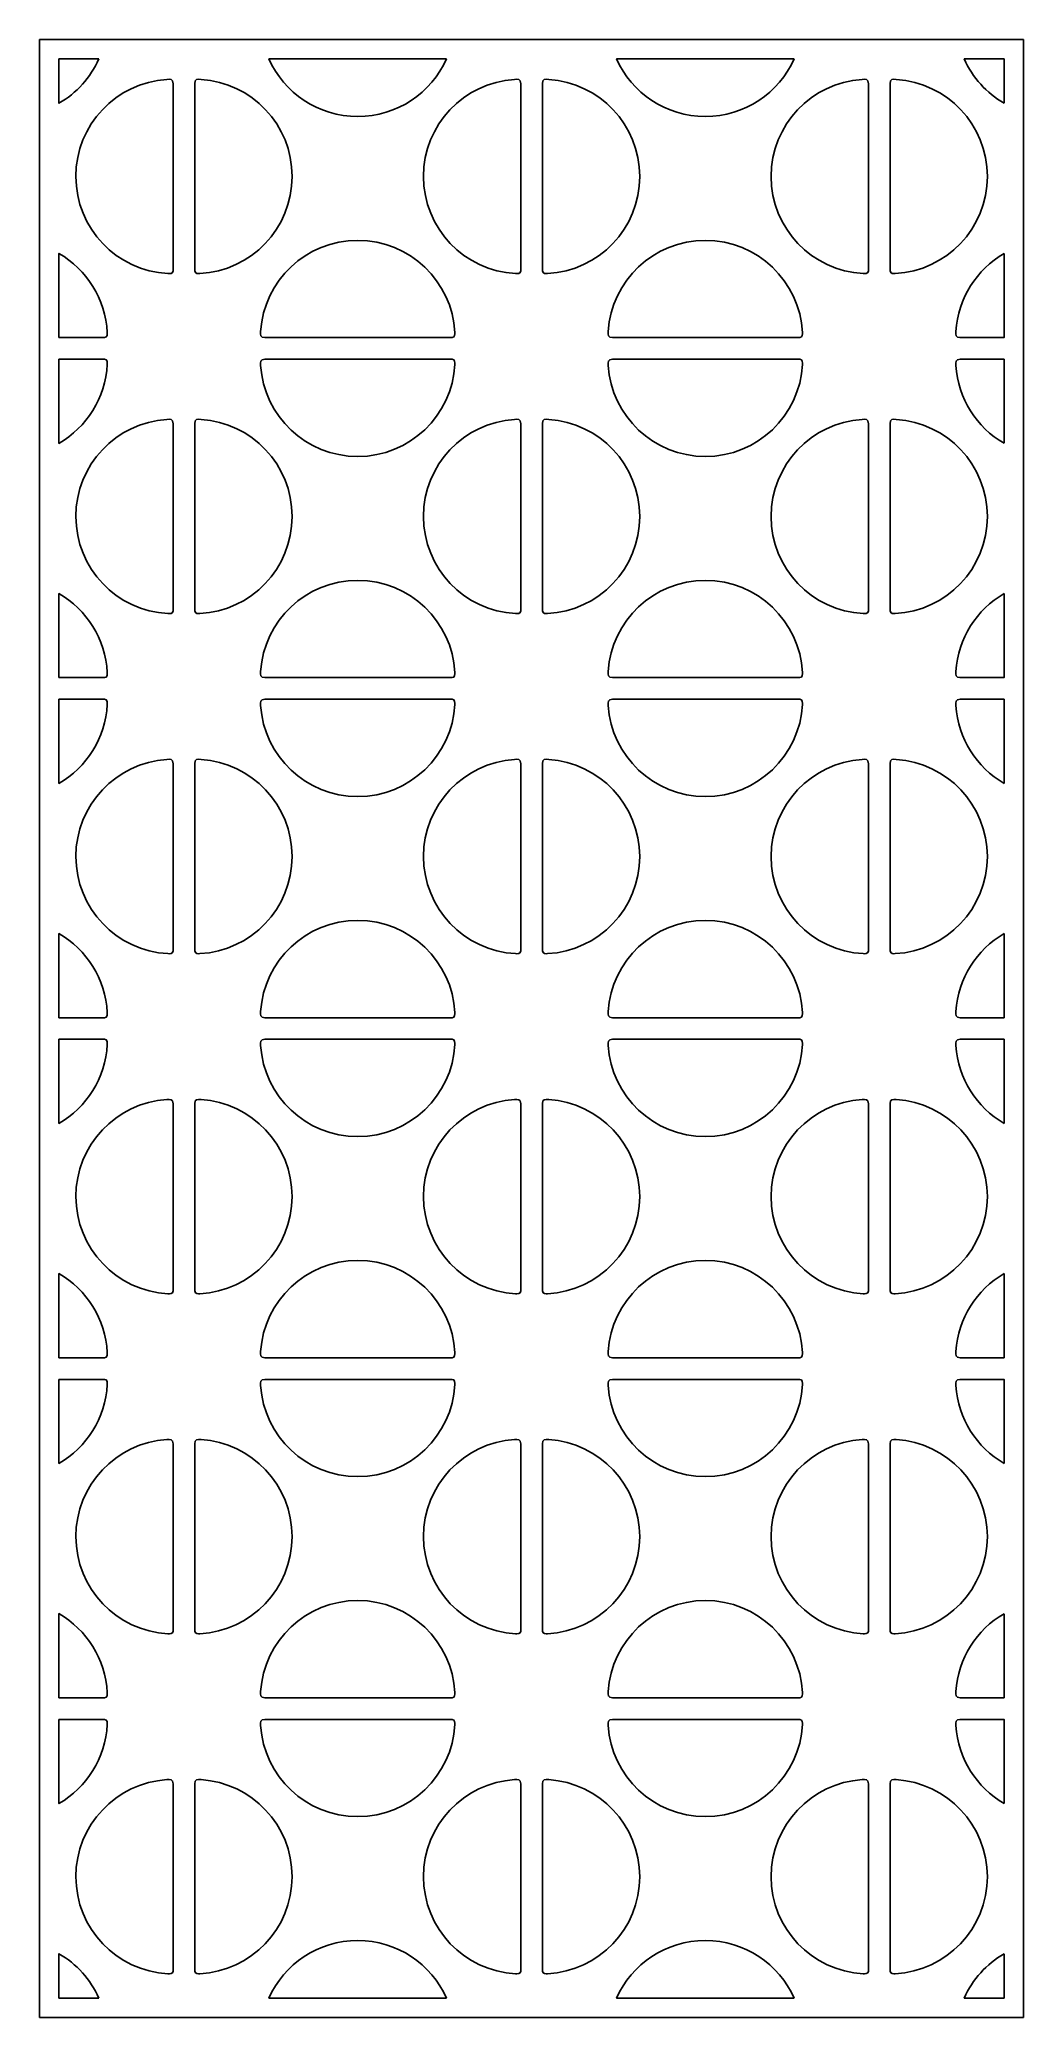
# Model space of a CAD drawing. Header units: centimetres. Extents: x -15.8 to -9.9, y -2.8 to 9.
import ezdxf

# ---------------------------------------------------------------- set-up
doc = ezdxf.new("R2010")
doc.units = ezdxf.units.CM
doc.header["$MEASUREMENT"] = 0
doc.layers.add('layer 1', color=7, linetype='Continuous')

msp = doc.modelspace()

# ---------------------------------------------------------------- linework, layer by layer
at = {"layer": 'layer 1', "color": 250}
for points, knots in [([(-15.81468, 9.00077), (-15.81468, 9.00077), (-9.93594, 9.00077), (-9.93594, 9.00077), (-9.93594, 9.00077), (-9.93594, 9.00077), (-9.93594, -2.82063), (-9.93594, -2.82063), (-9.93594, -2.82063), (-9.93594, -2.82063), (-15.81468, -2.82063), (-15.81468, -2.82063), (-15.81468, -2.82063), (-15.81468, -2.82063), (-15.81468, 9.00077), (-15.81468, 9.00077)], [0, 0, 0, 0, 0.2, 0.2, 0.2, 0.2, 0.4, 0.4, 0.4, 0.4, 0.6, 0.6, 0.6, 0.6, 1, 1, 1, 1]), ([(-15.46024, 8.88484), (-15.51017, 8.77356), (-15.59407, 8.68082), (-15.69875, 8.61985), (-15.69875, 8.61985), (-15.69875, 8.61985), (-15.69875, 8.88484), (-15.69875, 8.88484), (-15.69875, 8.88484), (-15.69875, 8.88484), (-15.46024, 8.88484), (-15.46024, 8.88484)], [0, 0, 0, 0, 0.25, 0.25, 0.25, 0.25, 0.5, 0.5, 0.5, 0.5, 1, 1, 1, 1]), ([(-13.38314, 8.88484), (-13.47401, 8.68232), (-13.67738, 8.54122), (-13.91369, 8.54122), (-13.91369, 8.54122), (-14.15, 8.54122), (-14.35341, 8.68232), (-14.44428, 8.88484), (-14.44428, 8.88484), (-14.44428, 8.88484), (-13.38314, 8.88484), (-13.38314, 8.88484)], [0, 0, 0, 0, 0.25, 0.25, 0.25, 0.25, 0.5, 0.5, 0.5, 0.5, 1, 1, 1, 1]), ([(-11.30602, 8.88484), (-11.39689, 8.68232), (-11.60026, 8.54122), (-11.83656, 8.54122), (-11.83656, 8.54122), (-12.07288, 8.54122), (-12.27629, 8.68232), (-12.36716, 8.88484), (-12.36716, 8.88484), (-12.36716, 8.88484), (-11.30602, 8.88484), (-11.30602, 8.88484)], [0, 0, 0, 0, 0.25, 0.25, 0.25, 0.25, 0.5, 0.5, 0.5, 0.5, 1, 1, 1, 1]), ([(-10.05188, 8.62007), (-10.15638, 8.68105), (-10.24016, 8.77369), (-10.29003, 8.88484), (-10.29003, 8.88484), (-10.29003, 8.88484), (-10.05188, 8.88484), (-10.05188, 8.88484), (-10.05188, 8.88484), (-10.05188, 8.88484), (-10.05188, 8.62007), (-10.05188, 8.62007)], [0, 0, 0, 0, 0.25, 0.25, 0.25, 0.25, 0.5, 0.5, 0.5, 0.5, 1, 1, 1, 1]), ([(-15.01652, 8.18253), (-15.01652, 8.18253), (-15.01652, 7.61833), (-15.01652, 7.61833), (-15.01652, 7.61833), (-15.01652, 7.60055), (-15.03934, 7.60156), (-15.04729, 7.60209), (-15.04729, 7.60209), (-15.35395, 7.61811), (-15.59778, 7.8719), (-15.59778, 8.18253), (-15.59778, 8.18253), (-15.59778, 8.49097), (-15.35741, 8.74335), (-15.05383, 8.76261), (-15.05383, 8.76261), (-15.03324, 8.76435), (-15.01688, 8.76707), (-15.01652, 8.73706), (-15.01652, 8.73706), (-15.01652, 8.73706), (-15.01652, 8.18253), (-15.01652, 8.18253)], [0, 0, 0, 0, 0.14285714, 0.14285714, 0.14285714, 0.14285714, 0.28571429, 0.28571429, 0.28571429, 0.28571429, 0.42857143, 0.42857143, 0.42857143, 0.42857143, 0.57142857, 0.57142857, 0.57142857, 0.57142857, 0.71428571, 0.71428571, 0.71428571, 0.71428571, 1, 1, 1, 1]), ([(-14.88714, 8.18253), (-14.88714, 8.18253), (-14.88714, 7.61833), (-14.88714, 7.61833), (-14.88714, 7.61833), (-14.88714, 7.60055), (-14.86432, 7.60156), (-14.85637, 7.60209), (-14.85637, 7.60209), (-14.5497, 7.61811), (-14.30588, 7.8719), (-14.30588, 8.18253), (-14.30588, 8.18253), (-14.30588, 8.49097), (-14.54624, 8.74335), (-14.84982, 8.76261), (-14.84982, 8.76261), (-14.87041, 8.76435), (-14.88677, 8.76707), (-14.88714, 8.73706), (-14.88714, 8.73706), (-14.88714, 8.73706), (-14.88714, 8.18253), (-14.88714, 8.18253)], [0, 0, 0, 0, 0.14285714, 0.14285714, 0.14285714, 0.14285714, 0.28571429, 0.28571429, 0.28571429, 0.28571429, 0.42857143, 0.42857143, 0.42857143, 0.42857143, 0.57142857, 0.57142857, 0.57142857, 0.57142857, 0.71428571, 0.71428571, 0.71428571, 0.71428571, 1, 1, 1, 1]), ([(-12.93939, 8.18253), (-12.93939, 8.18253), (-12.93939, 7.61833), (-12.93939, 7.61833), (-12.93939, 7.61833), (-12.93939, 7.60055), (-12.96221, 7.60156), (-12.97016, 7.60209), (-12.97016, 7.60209), (-13.27683, 7.61811), (-13.52065, 7.8719), (-13.52065, 8.18253), (-13.52065, 8.18253), (-13.52065, 8.49097), (-13.28029, 8.74335), (-12.97671, 8.76261), (-12.97671, 8.76261), (-12.95612, 8.76435), (-12.93976, 8.76707), (-12.93939, 8.73706), (-12.93939, 8.73706), (-12.93939, 8.73706), (-12.93939, 8.18253), (-12.93939, 8.18253)], [0, 0, 0, 0, 0.14285714, 0.14285714, 0.14285714, 0.14285714, 0.28571429, 0.28571429, 0.28571429, 0.28571429, 0.42857143, 0.42857143, 0.42857143, 0.42857143, 0.57142857, 0.57142857, 0.57142857, 0.57142857, 0.71428571, 0.71428571, 0.71428571, 0.71428571, 1, 1, 1, 1]), ([(-12.81001, 8.18253), (-12.81001, 8.18253), (-12.81001, 7.61833), (-12.81001, 7.61833), (-12.81001, 7.61833), (-12.81001, 7.60055), (-12.78719, 7.60156), (-12.77924, 7.60209), (-12.77924, 7.60209), (-12.47258, 7.61811), (-12.22876, 7.8719), (-12.22876, 8.18253), (-12.22876, 8.18253), (-12.22876, 8.49097), (-12.46911, 8.74335), (-12.7727, 8.76261), (-12.7727, 8.76261), (-12.79329, 8.76435), (-12.80964, 8.76707), (-12.81001, 8.73706), (-12.81001, 8.73706), (-12.81001, 8.73706), (-12.81001, 8.18253), (-12.81001, 8.18253)], [0, 0, 0, 0, 0.14285714, 0.14285714, 0.14285714, 0.14285714, 0.28571429, 0.28571429, 0.28571429, 0.28571429, 0.42857143, 0.42857143, 0.42857143, 0.42857143, 0.57142857, 0.57142857, 0.57142857, 0.57142857, 0.71428571, 0.71428571, 0.71428571, 0.71428571, 1, 1, 1, 1]), ([(-10.86227, 8.18253), (-10.86227, 8.18253), (-10.86227, 7.61833), (-10.86227, 7.61833), (-10.86227, 7.61833), (-10.86227, 7.60055), (-10.88509, 7.60156), (-10.89304, 7.60209), (-10.89304, 7.60209), (-11.1997, 7.61811), (-11.44353, 7.8719), (-11.44353, 8.18253), (-11.44353, 8.18253), (-11.44353, 8.49097), (-11.20317, 8.74335), (-10.89959, 8.76261), (-10.89959, 8.76261), (-10.879, 8.76435), (-10.86264, 8.76707), (-10.86227, 8.73706), (-10.86227, 8.73706), (-10.86227, 8.73706), (-10.86227, 8.18253), (-10.86227, 8.18253)], [0, 0, 0, 0, 0.14285714, 0.14285714, 0.14285714, 0.14285714, 0.28571429, 0.28571429, 0.28571429, 0.28571429, 0.42857143, 0.42857143, 0.42857143, 0.42857143, 0.57142857, 0.57142857, 0.57142857, 0.57142857, 0.71428571, 0.71428571, 0.71428571, 0.71428571, 1, 1, 1, 1]), ([(-10.73289, 8.18253), (-10.73289, 8.18253), (-10.73289, 7.61833), (-10.73289, 7.61833), (-10.73289, 7.61833), (-10.73289, 7.60055), (-10.71007, 7.60156), (-10.70212, 7.60209), (-10.70212, 7.60209), (-10.39545, 7.61811), (-10.15163, 7.8719), (-10.15163, 8.18253), (-10.15163, 8.18253), (-10.15163, 8.49097), (-10.39199, 8.74335), (-10.69557, 8.76261), (-10.69557, 8.76261), (-10.71616, 8.76435), (-10.73252, 8.76707), (-10.73289, 8.73706), (-10.73289, 8.73706), (-10.73289, 8.73706), (-10.73289, 8.18253), (-10.73289, 8.18253)], [0, 0, 0, 0, 0.14285714, 0.14285714, 0.14285714, 0.14285714, 0.28571429, 0.28571429, 0.28571429, 0.28571429, 0.42857143, 0.42857143, 0.42857143, 0.42857143, 0.57142857, 0.57142857, 0.57142857, 0.57142857, 0.71428571, 0.71428571, 0.71428571, 0.71428571, 1, 1, 1, 1]), ([(-15.69875, 7.21949), (-15.69875, 7.21949), (-15.4266, 7.21949), (-15.4266, 7.21949), (-15.4266, 7.21949), (-15.40883, 7.21949), (-15.40983, 7.24231), (-15.41037, 7.25026), (-15.41037, 7.25026), (-15.4209, 7.45183), (-15.53415, 7.62624), (-15.69875, 7.72211), (-15.69875, 7.72211), (-15.69875, 7.72211), (-15.69875, 7.21949), (-15.69875, 7.21949)], [0, 0, 0, 0, 0.2, 0.2, 0.2, 0.2, 0.4, 0.4, 0.4, 0.4, 0.6, 0.6, 0.6, 0.6, 1, 1, 1, 1]), ([(-13.91369, 7.21949), (-13.91369, 7.21949), (-13.34948, 7.21949), (-13.34948, 7.21949), (-13.34948, 7.21949), (-13.33171, 7.21949), (-13.33271, 7.24231), (-13.33325, 7.25026), (-13.33325, 7.25026), (-13.34926, 7.55693), (-13.60305, 7.80075), (-13.91369, 7.80075), (-13.91369, 7.80075), (-14.22212, 7.80075), (-14.47451, 7.56039), (-14.49377, 7.25681), (-14.49377, 7.25681), (-14.4955, 7.23622), (-14.49822, 7.21986), (-14.46822, 7.21949), (-14.46822, 7.21949), (-14.46822, 7.21949), (-13.91369, 7.21949), (-13.91369, 7.21949)], [0, 0, 0, 0, 0.14285714, 0.14285714, 0.14285714, 0.14285714, 0.28571429, 0.28571429, 0.28571429, 0.28571429, 0.42857143, 0.42857143, 0.42857143, 0.42857143, 0.57142857, 0.57142857, 0.57142857, 0.57142857, 0.71428571, 0.71428571, 0.71428571, 0.71428571, 1, 1, 1, 1]), ([(-11.83656, 7.21949), (-11.83656, 7.21949), (-11.27235, 7.21949), (-11.27235, 7.21949), (-11.27235, 7.21949), (-11.25458, 7.21949), (-11.25558, 7.24231), (-11.25612, 7.25026), (-11.25612, 7.25026), (-11.27214, 7.55693), (-11.52593, 7.80075), (-11.83656, 7.80075), (-11.83656, 7.80075), (-12.145, 7.80075), (-12.39738, 7.56039), (-12.41664, 7.25681), (-12.41664, 7.25681), (-12.41838, 7.23622), (-12.4211, 7.21986), (-12.39109, 7.21949), (-12.39109, 7.21949), (-12.39109, 7.21949), (-11.83656, 7.21949), (-11.83656, 7.21949)], [0, 0, 0, 0, 0.14285714, 0.14285714, 0.14285714, 0.14285714, 0.28571429, 0.28571429, 0.28571429, 0.28571429, 0.42857143, 0.42857143, 0.42857143, 0.42857143, 0.57142857, 0.57142857, 0.57142857, 0.57142857, 0.71428571, 0.71428571, 0.71428571, 0.71428571, 1, 1, 1, 1]), ([(-10.05188, 7.72189), (-10.2145, 7.62701), (-10.32692, 7.45545), (-10.33952, 7.25681), (-10.33952, 7.25681), (-10.34126, 7.23622), (-10.34398, 7.21986), (-10.31397, 7.21949), (-10.31397, 7.21949), (-10.31397, 7.21949), (-10.05188, 7.21949), (-10.05188, 7.21949), (-10.05188, 7.21949), (-10.05188, 7.21949), (-10.05188, 7.72189), (-10.05188, 7.72189)], [0, 0, 0, 0, 0.2, 0.2, 0.2, 0.2, 0.4, 0.4, 0.4, 0.4, 0.6, 0.6, 0.6, 0.6, 1, 1, 1, 1]), ([(-15.69875, 7.09011), (-15.69875, 7.09011), (-15.4266, 7.09011), (-15.4266, 7.09011), (-15.4266, 7.09011), (-15.40883, 7.09011), (-15.40983, 7.06729), (-15.41037, 7.05934), (-15.41037, 7.05934), (-15.4209, 6.85777), (-15.53415, 6.68336), (-15.69875, 6.58748), (-15.69875, 6.58748), (-15.69875, 6.58748), (-15.69875, 7.09011), (-15.69875, 7.09011)], [0, 0, 0, 0, 0.2, 0.2, 0.2, 0.2, 0.4, 0.4, 0.4, 0.4, 0.6, 0.6, 0.6, 0.6, 1, 1, 1, 1]), ([(-13.91369, 7.09011), (-13.91369, 7.09011), (-13.34948, 7.09011), (-13.34948, 7.09011), (-13.34948, 7.09011), (-13.33171, 7.09011), (-13.33271, 7.06729), (-13.33325, 7.05934), (-13.33325, 7.05934), (-13.34926, 6.75267), (-13.60305, 6.50885), (-13.91369, 6.50885), (-13.91369, 6.50885), (-14.22212, 6.50885), (-14.47451, 6.74921), (-14.49377, 7.05279), (-14.49377, 7.05279), (-14.4955, 7.07338), (-14.49822, 7.08974), (-14.46822, 7.09011), (-14.46822, 7.09011), (-14.46822, 7.09011), (-13.91369, 7.09011), (-13.91369, 7.09011)], [0, 0, 0, 0, 0.14285714, 0.14285714, 0.14285714, 0.14285714, 0.28571429, 0.28571429, 0.28571429, 0.28571429, 0.42857143, 0.42857143, 0.42857143, 0.42857143, 0.57142857, 0.57142857, 0.57142857, 0.57142857, 0.71428571, 0.71428571, 0.71428571, 0.71428571, 1, 1, 1, 1]), ([(-11.83656, 7.09011), (-11.83656, 7.09011), (-11.27235, 7.09011), (-11.27235, 7.09011), (-11.27235, 7.09011), (-11.25458, 7.09011), (-11.25558, 7.06729), (-11.25612, 7.05934), (-11.25612, 7.05934), (-11.27214, 6.75267), (-11.52593, 6.50885), (-11.83656, 6.50885), (-11.83656, 6.50885), (-12.145, 6.50885), (-12.39738, 6.74921), (-12.41664, 7.05279), (-12.41664, 7.05279), (-12.41838, 7.07338), (-12.4211, 7.08974), (-12.39109, 7.09011), (-12.39109, 7.09011), (-12.39109, 7.09011), (-11.83656, 7.09011), (-11.83656, 7.09011)], [0, 0, 0, 0, 0.14285714, 0.14285714, 0.14285714, 0.14285714, 0.28571429, 0.28571429, 0.28571429, 0.28571429, 0.42857143, 0.42857143, 0.42857143, 0.42857143, 0.57142857, 0.57142857, 0.57142857, 0.57142857, 0.71428571, 0.71428571, 0.71428571, 0.71428571, 1, 1, 1, 1]), ([(-10.05188, 6.58771), (-10.2145, 6.68259), (-10.32692, 6.85415), (-10.33952, 7.05279), (-10.33952, 7.05279), (-10.34126, 7.07338), (-10.34398, 7.08974), (-10.31397, 7.09011), (-10.31397, 7.09011), (-10.31397, 7.09011), (-10.05188, 7.09011), (-10.05188, 7.09011), (-10.05188, 7.09011), (-10.05188, 7.09011), (-10.05188, 6.58771), (-10.05188, 6.58771)], [0, 0, 0, 0, 0.2, 0.2, 0.2, 0.2, 0.4, 0.4, 0.4, 0.4, 0.6, 0.6, 0.6, 0.6, 1, 1, 1, 1]), ([(-15.01652, 6.15017), (-15.01652, 6.15017), (-15.01652, 5.58596), (-15.01652, 5.58596), (-15.01652, 5.58596), (-15.01652, 5.56819), (-15.03934, 5.56919), (-15.04729, 5.56973), (-15.04729, 5.56973), (-15.35395, 5.58575), (-15.59778, 5.83953), (-15.59778, 6.15017), (-15.59778, 6.15017), (-15.59778, 6.4586), (-15.35741, 6.71099), (-15.05383, 6.73025), (-15.05383, 6.73025), (-15.03324, 6.73199), (-15.01688, 6.73471), (-15.01652, 6.7047), (-15.01652, 6.7047), (-15.01652, 6.7047), (-15.01652, 6.15017), (-15.01652, 6.15017)], [0, 0, 0, 0, 0.14285714, 0.14285714, 0.14285714, 0.14285714, 0.28571429, 0.28571429, 0.28571429, 0.28571429, 0.42857143, 0.42857143, 0.42857143, 0.42857143, 0.57142857, 0.57142857, 0.57142857, 0.57142857, 0.71428571, 0.71428571, 0.71428571, 0.71428571, 1, 1, 1, 1]), ([(-14.88714, 6.15017), (-14.88714, 6.15017), (-14.88714, 5.58596), (-14.88714, 5.58596), (-14.88714, 5.58596), (-14.88714, 5.56819), (-14.86432, 5.56919), (-14.85637, 5.56973), (-14.85637, 5.56973), (-14.5497, 5.58575), (-14.30588, 5.83953), (-14.30588, 6.15017), (-14.30588, 6.15017), (-14.30588, 6.4586), (-14.54624, 6.71099), (-14.84982, 6.73025), (-14.84982, 6.73025), (-14.87041, 6.73199), (-14.88677, 6.73471), (-14.88714, 6.7047), (-14.88714, 6.7047), (-14.88714, 6.7047), (-14.88714, 6.15017), (-14.88714, 6.15017)], [0, 0, 0, 0, 0.14285714, 0.14285714, 0.14285714, 0.14285714, 0.28571429, 0.28571429, 0.28571429, 0.28571429, 0.42857143, 0.42857143, 0.42857143, 0.42857143, 0.57142857, 0.57142857, 0.57142857, 0.57142857, 0.71428571, 0.71428571, 0.71428571, 0.71428571, 1, 1, 1, 1]), ([(-12.93939, 6.15017), (-12.93939, 6.15017), (-12.93939, 5.58596), (-12.93939, 5.58596), (-12.93939, 5.58596), (-12.93939, 5.56819), (-12.96221, 5.56919), (-12.97016, 5.56973), (-12.97016, 5.56973), (-13.27683, 5.58575), (-13.52065, 5.83953), (-13.52065, 6.15017), (-13.52065, 6.15017), (-13.52065, 6.4586), (-13.28029, 6.71099), (-12.97671, 6.73025), (-12.97671, 6.73025), (-12.95612, 6.73199), (-12.93976, 6.73471), (-12.93939, 6.7047), (-12.93939, 6.7047), (-12.93939, 6.7047), (-12.93939, 6.15017), (-12.93939, 6.15017)], [0, 0, 0, 0, 0.14285714, 0.14285714, 0.14285714, 0.14285714, 0.28571429, 0.28571429, 0.28571429, 0.28571429, 0.42857143, 0.42857143, 0.42857143, 0.42857143, 0.57142857, 0.57142857, 0.57142857, 0.57142857, 0.71428571, 0.71428571, 0.71428571, 0.71428571, 1, 1, 1, 1]), ([(-12.81001, 6.15017), (-12.81001, 6.15017), (-12.81001, 5.58596), (-12.81001, 5.58596), (-12.81001, 5.58596), (-12.81001, 5.56819), (-12.78719, 5.56919), (-12.77924, 5.56973), (-12.77924, 5.56973), (-12.47258, 5.58575), (-12.22876, 5.83953), (-12.22876, 6.15017), (-12.22876, 6.15017), (-12.22876, 6.4586), (-12.46911, 6.71099), (-12.7727, 6.73025), (-12.7727, 6.73025), (-12.79329, 6.73199), (-12.80964, 6.73471), (-12.81001, 6.7047), (-12.81001, 6.7047), (-12.81001, 6.7047), (-12.81001, 6.15017), (-12.81001, 6.15017)], [0, 0, 0, 0, 0.14285714, 0.14285714, 0.14285714, 0.14285714, 0.28571429, 0.28571429, 0.28571429, 0.28571429, 0.42857143, 0.42857143, 0.42857143, 0.42857143, 0.57142857, 0.57142857, 0.57142857, 0.57142857, 0.71428571, 0.71428571, 0.71428571, 0.71428571, 1, 1, 1, 1]), ([(-10.86227, 6.15017), (-10.86227, 6.15017), (-10.86227, 5.58596), (-10.86227, 5.58596), (-10.86227, 5.58596), (-10.86227, 5.56819), (-10.88509, 5.56919), (-10.89304, 5.56973), (-10.89304, 5.56973), (-11.1997, 5.58575), (-11.44353, 5.83953), (-11.44353, 6.15017), (-11.44353, 6.15017), (-11.44353, 6.4586), (-11.20317, 6.71099), (-10.89959, 6.73025), (-10.89959, 6.73025), (-10.879, 6.73199), (-10.86264, 6.73471), (-10.86227, 6.7047), (-10.86227, 6.7047), (-10.86227, 6.7047), (-10.86227, 6.15017), (-10.86227, 6.15017)], [0, 0, 0, 0, 0.14285714, 0.14285714, 0.14285714, 0.14285714, 0.28571429, 0.28571429, 0.28571429, 0.28571429, 0.42857143, 0.42857143, 0.42857143, 0.42857143, 0.57142857, 0.57142857, 0.57142857, 0.57142857, 0.71428571, 0.71428571, 0.71428571, 0.71428571, 1, 1, 1, 1]), ([(-10.73289, 6.15017), (-10.73289, 6.15017), (-10.73289, 5.58596), (-10.73289, 5.58596), (-10.73289, 5.58596), (-10.73289, 5.56819), (-10.71007, 5.56919), (-10.70212, 5.56973), (-10.70212, 5.56973), (-10.39545, 5.58575), (-10.15163, 5.83953), (-10.15163, 6.15017), (-10.15163, 6.15017), (-10.15163, 6.4586), (-10.39199, 6.71099), (-10.69557, 6.73025), (-10.69557, 6.73025), (-10.71616, 6.73199), (-10.73252, 6.73471), (-10.73289, 6.7047), (-10.73289, 6.7047), (-10.73289, 6.7047), (-10.73289, 6.15017), (-10.73289, 6.15017)], [0, 0, 0, 0, 0.14285714, 0.14285714, 0.14285714, 0.14285714, 0.28571429, 0.28571429, 0.28571429, 0.28571429, 0.42857143, 0.42857143, 0.42857143, 0.42857143, 0.57142857, 0.57142857, 0.57142857, 0.57142857, 0.71428571, 0.71428571, 0.71428571, 0.71428571, 1, 1, 1, 1]), ([(-15.69875, 5.18712), (-15.69875, 5.18712), (-15.4266, 5.18712), (-15.4266, 5.18712), (-15.4266, 5.18712), (-15.40883, 5.18712), (-15.40983, 5.20995), (-15.41037, 5.21789), (-15.41037, 5.21789), (-15.4209, 5.41946), (-15.53415, 5.59387), (-15.69875, 5.68975), (-15.69875, 5.68975), (-15.69875, 5.68975), (-15.69875, 5.18712), (-15.69875, 5.18712)], [0, 0, 0, 0, 0.2, 0.2, 0.2, 0.2, 0.4, 0.4, 0.4, 0.4, 0.6, 0.6, 0.6, 0.6, 1, 1, 1, 1]), ([(-13.91369, 5.18712), (-13.91369, 5.18712), (-13.34948, 5.18712), (-13.34948, 5.18712), (-13.34948, 5.18712), (-13.33171, 5.18712), (-13.33271, 5.20995), (-13.33325, 5.21789), (-13.33325, 5.21789), (-13.34926, 5.52456), (-13.60305, 5.76838), (-13.91369, 5.76838), (-13.91369, 5.76838), (-14.22212, 5.76838), (-14.47451, 5.52802), (-14.49377, 5.22444), (-14.49377, 5.22444), (-14.4955, 5.20385), (-14.49822, 5.18749), (-14.46822, 5.18712), (-14.46822, 5.18712), (-14.46822, 5.18712), (-13.91369, 5.18712), (-13.91369, 5.18712)], [0, 0, 0, 0, 0.14285714, 0.14285714, 0.14285714, 0.14285714, 0.28571429, 0.28571429, 0.28571429, 0.28571429, 0.42857143, 0.42857143, 0.42857143, 0.42857143, 0.57142857, 0.57142857, 0.57142857, 0.57142857, 0.71428571, 0.71428571, 0.71428571, 0.71428571, 1, 1, 1, 1]), ([(-11.83656, 5.18712), (-11.83656, 5.18712), (-11.27235, 5.18712), (-11.27235, 5.18712), (-11.27235, 5.18712), (-11.25458, 5.18712), (-11.25558, 5.20995), (-11.25612, 5.21789), (-11.25612, 5.21789), (-11.27214, 5.52456), (-11.52593, 5.76838), (-11.83656, 5.76838), (-11.83656, 5.76838), (-12.145, 5.76838), (-12.39738, 5.52802), (-12.41664, 5.22444), (-12.41664, 5.22444), (-12.41838, 5.20385), (-12.4211, 5.18749), (-12.39109, 5.18712), (-12.39109, 5.18712), (-12.39109, 5.18712), (-11.83656, 5.18712), (-11.83656, 5.18712)], [0, 0, 0, 0, 0.14285714, 0.14285714, 0.14285714, 0.14285714, 0.28571429, 0.28571429, 0.28571429, 0.28571429, 0.42857143, 0.42857143, 0.42857143, 0.42857143, 0.57142857, 0.57142857, 0.57142857, 0.57142857, 0.71428571, 0.71428571, 0.71428571, 0.71428571, 1, 1, 1, 1]), ([(-10.05188, 5.68952), (-10.2145, 5.59464), (-10.32692, 5.42308), (-10.33952, 5.22444), (-10.33952, 5.22444), (-10.34126, 5.20385), (-10.34398, 5.18749), (-10.31397, 5.18712), (-10.31397, 5.18712), (-10.31397, 5.18712), (-10.05188, 5.18712), (-10.05188, 5.18712), (-10.05188, 5.18712), (-10.05188, 5.18712), (-10.05188, 5.68952), (-10.05188, 5.68952)], [0, 0, 0, 0, 0.2, 0.2, 0.2, 0.2, 0.4, 0.4, 0.4, 0.4, 0.6, 0.6, 0.6, 0.6, 1, 1, 1, 1]), ([(-15.69875, 5.05774), (-15.69875, 5.05774), (-15.4266, 5.05774), (-15.4266, 5.05774), (-15.4266, 5.05774), (-15.40883, 5.05774), (-15.40983, 5.03492), (-15.41037, 5.02697), (-15.41037, 5.02697), (-15.4209, 4.82541), (-15.53415, 4.65099), (-15.69875, 4.55512), (-15.69875, 4.55512), (-15.69875, 4.55512), (-15.69875, 5.05774), (-15.69875, 5.05774)], [0, 0, 0, 0, 0.2, 0.2, 0.2, 0.2, 0.4, 0.4, 0.4, 0.4, 0.6, 0.6, 0.6, 0.6, 1, 1, 1, 1]), ([(-13.91369, 5.05774), (-13.91369, 5.05774), (-13.34948, 5.05774), (-13.34948, 5.05774), (-13.34948, 5.05774), (-13.33171, 5.05774), (-13.33271, 5.03492), (-13.33325, 5.02697), (-13.33325, 5.02697), (-13.34926, 4.72031), (-13.60305, 4.47649), (-13.91369, 4.47649), (-13.91369, 4.47649), (-14.22212, 4.47649), (-14.47451, 4.71685), (-14.49377, 5.02043), (-14.49377, 5.02043), (-14.4955, 5.04102), (-14.49822, 5.05738), (-14.46822, 5.05774), (-14.46822, 5.05774), (-14.46822, 5.05774), (-13.91369, 5.05774), (-13.91369, 5.05774)], [0, 0, 0, 0, 0.14285714, 0.14285714, 0.14285714, 0.14285714, 0.28571429, 0.28571429, 0.28571429, 0.28571429, 0.42857143, 0.42857143, 0.42857143, 0.42857143, 0.57142857, 0.57142857, 0.57142857, 0.57142857, 0.71428571, 0.71428571, 0.71428571, 0.71428571, 1, 1, 1, 1]), ([(-11.83656, 5.05774), (-11.83656, 5.05774), (-11.27235, 5.05774), (-11.27235, 5.05774), (-11.27235, 5.05774), (-11.25458, 5.05774), (-11.25558, 5.03492), (-11.25612, 5.02697), (-11.25612, 5.02697), (-11.27214, 4.72031), (-11.52593, 4.47649), (-11.83656, 4.47649), (-11.83656, 4.47649), (-12.145, 4.47649), (-12.39738, 4.71685), (-12.41664, 5.02043), (-12.41664, 5.02043), (-12.41838, 5.04102), (-12.4211, 5.05738), (-12.39109, 5.05774), (-12.39109, 5.05774), (-12.39109, 5.05774), (-11.83656, 5.05774), (-11.83656, 5.05774)], [0, 0, 0, 0, 0.14285714, 0.14285714, 0.14285714, 0.14285714, 0.28571429, 0.28571429, 0.28571429, 0.28571429, 0.42857143, 0.42857143, 0.42857143, 0.42857143, 0.57142857, 0.57142857, 0.57142857, 0.57142857, 0.71428571, 0.71428571, 0.71428571, 0.71428571, 1, 1, 1, 1]), ([(-10.05188, 4.55534), (-10.2145, 4.65022), (-10.32692, 4.82178), (-10.33952, 5.02043), (-10.33952, 5.02043), (-10.34126, 5.04102), (-10.34398, 5.05738), (-10.31397, 5.05774), (-10.31397, 5.05774), (-10.31397, 5.05774), (-10.05188, 5.05774), (-10.05188, 5.05774), (-10.05188, 5.05774), (-10.05188, 5.05774), (-10.05188, 4.55534), (-10.05188, 4.55534)], [0, 0, 0, 0, 0.2, 0.2, 0.2, 0.2, 0.4, 0.4, 0.4, 0.4, 0.6, 0.6, 0.6, 0.6, 1, 1, 1, 1]), ([(-15.01652, 4.1178), (-15.01652, 4.1178), (-15.01652, 3.5536), (-15.01652, 3.5536), (-15.01652, 3.5536), (-15.01652, 3.53582), (-15.03934, 3.53683), (-15.04729, 3.53736), (-15.04729, 3.53736), (-15.35395, 3.55338), (-15.59778, 3.80717), (-15.59778, 4.1178), (-15.59778, 4.1178), (-15.59778, 4.42624), (-15.35741, 4.67862), (-15.05383, 4.69789), (-15.05383, 4.69789), (-15.03324, 4.69962), (-15.01688, 4.70234), (-15.01652, 4.67234), (-15.01652, 4.67234), (-15.01652, 4.67234), (-15.01652, 4.1178), (-15.01652, 4.1178)], [0, 0, 0, 0, 0.14285714, 0.14285714, 0.14285714, 0.14285714, 0.28571429, 0.28571429, 0.28571429, 0.28571429, 0.42857143, 0.42857143, 0.42857143, 0.42857143, 0.57142857, 0.57142857, 0.57142857, 0.57142857, 0.71428571, 0.71428571, 0.71428571, 0.71428571, 1, 1, 1, 1]), ([(-14.88714, 4.1178), (-14.88714, 4.1178), (-14.88714, 3.5536), (-14.88714, 3.5536), (-14.88714, 3.5536), (-14.88714, 3.53582), (-14.86432, 3.53683), (-14.85637, 3.53736), (-14.85637, 3.53736), (-14.5497, 3.55338), (-14.30588, 3.80717), (-14.30588, 4.1178), (-14.30588, 4.1178), (-14.30588, 4.42624), (-14.54624, 4.67862), (-14.84982, 4.69789), (-14.84982, 4.69789), (-14.87041, 4.69962), (-14.88677, 4.70234), (-14.88714, 4.67234), (-14.88714, 4.67234), (-14.88714, 4.67234), (-14.88714, 4.1178), (-14.88714, 4.1178)], [0, 0, 0, 0, 0.14285714, 0.14285714, 0.14285714, 0.14285714, 0.28571429, 0.28571429, 0.28571429, 0.28571429, 0.42857143, 0.42857143, 0.42857143, 0.42857143, 0.57142857, 0.57142857, 0.57142857, 0.57142857, 0.71428571, 0.71428571, 0.71428571, 0.71428571, 1, 1, 1, 1]), ([(-12.93939, 4.1178), (-12.93939, 4.1178), (-12.93939, 3.5536), (-12.93939, 3.5536), (-12.93939, 3.5536), (-12.93939, 3.53582), (-12.96221, 3.53683), (-12.97016, 3.53736), (-12.97016, 3.53736), (-13.27683, 3.55338), (-13.52065, 3.80717), (-13.52065, 4.1178), (-13.52065, 4.1178), (-13.52065, 4.42624), (-13.28029, 4.67862), (-12.97671, 4.69789), (-12.97671, 4.69789), (-12.95612, 4.69962), (-12.93976, 4.70234), (-12.93939, 4.67234), (-12.93939, 4.67234), (-12.93939, 4.67234), (-12.93939, 4.1178), (-12.93939, 4.1178)], [0, 0, 0, 0, 0.14285714, 0.14285714, 0.14285714, 0.14285714, 0.28571429, 0.28571429, 0.28571429, 0.28571429, 0.42857143, 0.42857143, 0.42857143, 0.42857143, 0.57142857, 0.57142857, 0.57142857, 0.57142857, 0.71428571, 0.71428571, 0.71428571, 0.71428571, 1, 1, 1, 1]), ([(-12.81001, 4.1178), (-12.81001, 4.1178), (-12.81001, 3.5536), (-12.81001, 3.5536), (-12.81001, 3.5536), (-12.81001, 3.53582), (-12.78719, 3.53683), (-12.77924, 3.53736), (-12.77924, 3.53736), (-12.47258, 3.55338), (-12.22876, 3.80717), (-12.22876, 4.1178), (-12.22876, 4.1178), (-12.22876, 4.42624), (-12.46911, 4.67862), (-12.7727, 4.69789), (-12.7727, 4.69789), (-12.79329, 4.69962), (-12.80964, 4.70234), (-12.81001, 4.67234), (-12.81001, 4.67234), (-12.81001, 4.67234), (-12.81001, 4.1178), (-12.81001, 4.1178)], [0, 0, 0, 0, 0.14285714, 0.14285714, 0.14285714, 0.14285714, 0.28571429, 0.28571429, 0.28571429, 0.28571429, 0.42857143, 0.42857143, 0.42857143, 0.42857143, 0.57142857, 0.57142857, 0.57142857, 0.57142857, 0.71428571, 0.71428571, 0.71428571, 0.71428571, 1, 1, 1, 1]), ([(-10.86227, 4.1178), (-10.86227, 4.1178), (-10.86227, 3.5536), (-10.86227, 3.5536), (-10.86227, 3.5536), (-10.86227, 3.53582), (-10.88509, 3.53683), (-10.89304, 3.53736), (-10.89304, 3.53736), (-11.1997, 3.55338), (-11.44353, 3.80717), (-11.44353, 4.1178), (-11.44353, 4.1178), (-11.44353, 4.42624), (-11.20317, 4.67862), (-10.89959, 4.69789), (-10.89959, 4.69789), (-10.879, 4.69962), (-10.86264, 4.70234), (-10.86227, 4.67234), (-10.86227, 4.67234), (-10.86227, 4.67234), (-10.86227, 4.1178), (-10.86227, 4.1178)], [0, 0, 0, 0, 0.14285714, 0.14285714, 0.14285714, 0.14285714, 0.28571429, 0.28571429, 0.28571429, 0.28571429, 0.42857143, 0.42857143, 0.42857143, 0.42857143, 0.57142857, 0.57142857, 0.57142857, 0.57142857, 0.71428571, 0.71428571, 0.71428571, 0.71428571, 1, 1, 1, 1]), ([(-10.73289, 4.1178), (-10.73289, 4.1178), (-10.73289, 3.5536), (-10.73289, 3.5536), (-10.73289, 3.5536), (-10.73289, 3.53582), (-10.71007, 3.53683), (-10.70212, 3.53736), (-10.70212, 3.53736), (-10.39545, 3.55338), (-10.15163, 3.80717), (-10.15163, 4.1178), (-10.15163, 4.1178), (-10.15163, 4.42624), (-10.39199, 4.67862), (-10.69557, 4.69789), (-10.69557, 4.69789), (-10.71616, 4.69962), (-10.73252, 4.70234), (-10.73289, 4.67234), (-10.73289, 4.67234), (-10.73289, 4.67234), (-10.73289, 4.1178), (-10.73289, 4.1178)], [0, 0, 0, 0, 0.14285714, 0.14285714, 0.14285714, 0.14285714, 0.28571429, 0.28571429, 0.28571429, 0.28571429, 0.42857143, 0.42857143, 0.42857143, 0.42857143, 0.57142857, 0.57142857, 0.57142857, 0.57142857, 0.71428571, 0.71428571, 0.71428571, 0.71428571, 1, 1, 1, 1]), ([(-13.91369, 3.15476), (-13.91369, 3.15476), (-13.34948, 3.15476), (-13.34948, 3.15476), (-13.34948, 3.15476), (-13.33171, 3.15476), (-13.33271, 3.17758), (-13.33325, 3.18553), (-13.33325, 3.18553), (-13.34926, 3.4922), (-13.60305, 3.73602), (-13.91369, 3.73602), (-13.91369, 3.73602), (-14.22212, 3.73602), (-14.47451, 3.49566), (-14.49377, 3.19208), (-14.49377, 3.19208), (-14.4955, 3.17149), (-14.49822, 3.15513), (-14.46822, 3.15476), (-14.46822, 3.15476), (-14.46822, 3.15476), (-13.91369, 3.15476), (-13.91369, 3.15476)], [0, 0, 0, 0, 0.14285714, 0.14285714, 0.14285714, 0.14285714, 0.28571429, 0.28571429, 0.28571429, 0.28571429, 0.42857143, 0.42857143, 0.42857143, 0.42857143, 0.57142857, 0.57142857, 0.57142857, 0.57142857, 0.71428571, 0.71428571, 0.71428571, 0.71428571, 1, 1, 1, 1]), ([(-11.83656, 3.15476), (-11.83656, 3.15476), (-11.27235, 3.15476), (-11.27235, 3.15476), (-11.27235, 3.15476), (-11.25458, 3.15476), (-11.25558, 3.17758), (-11.25612, 3.18553), (-11.25612, 3.18553), (-11.27214, 3.4922), (-11.52593, 3.73602), (-11.83656, 3.73602), (-11.83656, 3.73602), (-12.145, 3.73602), (-12.39738, 3.49566), (-12.41664, 3.19208), (-12.41664, 3.19208), (-12.41838, 3.17149), (-12.4211, 3.15513), (-12.39109, 3.15476), (-12.39109, 3.15476), (-12.39109, 3.15476), (-11.83656, 3.15476), (-11.83656, 3.15476)], [0, 0, 0, 0, 0.14285714, 0.14285714, 0.14285714, 0.14285714, 0.28571429, 0.28571429, 0.28571429, 0.28571429, 0.42857143, 0.42857143, 0.42857143, 0.42857143, 0.57142857, 0.57142857, 0.57142857, 0.57142857, 0.71428571, 0.71428571, 0.71428571, 0.71428571, 1, 1, 1, 1]), ([(-15.69875, 3.15476), (-15.69875, 3.15476), (-15.4266, 3.15476), (-15.4266, 3.15476), (-15.4266, 3.15476), (-15.40883, 3.15476), (-15.40983, 3.17758), (-15.41037, 3.18553), (-15.41037, 3.18553), (-15.4209, 3.3871), (-15.53415, 3.56151), (-15.69875, 3.65739), (-15.69875, 3.65739), (-15.69875, 3.65739), (-15.69875, 3.15476), (-15.69875, 3.15476)], [0, 0, 0, 0, 0.2, 0.2, 0.2, 0.2, 0.4, 0.4, 0.4, 0.4, 0.6, 0.6, 0.6, 0.6, 1, 1, 1, 1]), ([(-10.05188, 3.65716), (-10.2145, 3.56228), (-10.32692, 3.39072), (-10.33952, 3.19208), (-10.33952, 3.19208), (-10.34126, 3.17149), (-10.34398, 3.15513), (-10.31397, 3.15476), (-10.31397, 3.15476), (-10.31397, 3.15476), (-10.05188, 3.15476), (-10.05188, 3.15476), (-10.05188, 3.15476), (-10.05188, 3.15476), (-10.05188, 3.65716), (-10.05188, 3.65716)], [0, 0, 0, 0, 0.2, 0.2, 0.2, 0.2, 0.4, 0.4, 0.4, 0.4, 0.6, 0.6, 0.6, 0.6, 1, 1, 1, 1]), ([(-15.69875, 3.02538), (-15.69875, 3.02538), (-15.4266, 3.02538), (-15.4266, 3.02538), (-15.4266, 3.02538), (-15.40883, 3.02538), (-15.40983, 3.00256), (-15.41037, 2.99461), (-15.41037, 2.99461), (-15.4209, 2.79304), (-15.53415, 2.61863), (-15.69875, 2.52276), (-15.69875, 2.52276), (-15.69875, 2.52276), (-15.69875, 3.02538), (-15.69875, 3.02538)], [0, 0, 0, 0, 0.2, 0.2, 0.2, 0.2, 0.4, 0.4, 0.4, 0.4, 0.6, 0.6, 0.6, 0.6, 1, 1, 1, 1]), ([(-13.91369, 3.02538), (-13.91369, 3.02538), (-13.34948, 3.02538), (-13.34948, 3.02538), (-13.34948, 3.02538), (-13.33171, 3.02538), (-13.33271, 3.00256), (-13.33325, 2.99461), (-13.33325, 2.99461), (-13.34926, 2.68794), (-13.60305, 2.44412), (-13.91369, 2.44412), (-13.91369, 2.44412), (-14.22212, 2.44412), (-14.47451, 2.68448), (-14.49377, 2.98806), (-14.49377, 2.98806), (-14.4955, 3.00865), (-14.49822, 3.02501), (-14.46822, 3.02538), (-14.46822, 3.02538), (-14.46822, 3.02538), (-13.91369, 3.02538), (-13.91369, 3.02538)], [0, 0, 0, 0, 0.14285714, 0.14285714, 0.14285714, 0.14285714, 0.28571429, 0.28571429, 0.28571429, 0.28571429, 0.42857143, 0.42857143, 0.42857143, 0.42857143, 0.57142857, 0.57142857, 0.57142857, 0.57142857, 0.71428571, 0.71428571, 0.71428571, 0.71428571, 1, 1, 1, 1]), ([(-11.83656, 3.02538), (-11.83656, 3.02538), (-11.27235, 3.02538), (-11.27235, 3.02538), (-11.27235, 3.02538), (-11.25458, 3.02538), (-11.25558, 3.00256), (-11.25612, 2.99461), (-11.25612, 2.99461), (-11.27214, 2.68794), (-11.52593, 2.44412), (-11.83656, 2.44412), (-11.83656, 2.44412), (-12.145, 2.44412), (-12.39738, 2.68448), (-12.41664, 2.98806), (-12.41664, 2.98806), (-12.41838, 3.00865), (-12.4211, 3.02501), (-12.39109, 3.02538), (-12.39109, 3.02538), (-12.39109, 3.02538), (-11.83656, 3.02538), (-11.83656, 3.02538)], [0, 0, 0, 0, 0.14285714, 0.14285714, 0.14285714, 0.14285714, 0.28571429, 0.28571429, 0.28571429, 0.28571429, 0.42857143, 0.42857143, 0.42857143, 0.42857143, 0.57142857, 0.57142857, 0.57142857, 0.57142857, 0.71428571, 0.71428571, 0.71428571, 0.71428571, 1, 1, 1, 1]), ([(-10.05188, 2.52298), (-10.2145, 2.61786), (-10.32692, 2.78942), (-10.33952, 2.98806), (-10.33952, 2.98806), (-10.34126, 3.00865), (-10.34398, 3.02501), (-10.31397, 3.02538), (-10.31397, 3.02538), (-10.31397, 3.02538), (-10.05188, 3.02538), (-10.05188, 3.02538), (-10.05188, 3.02538), (-10.05188, 3.02538), (-10.05188, 2.52298), (-10.05188, 2.52298)], [0, 0, 0, 0, 0.2, 0.2, 0.2, 0.2, 0.4, 0.4, 0.4, 0.4, 0.6, 0.6, 0.6, 0.6, 1, 1, 1, 1]), ([(-15.01652, 2.08544), (-15.01652, 2.08544), (-15.01652, 1.52123), (-15.01652, 1.52123), (-15.01652, 1.52123), (-15.01652, 1.50346), (-15.03934, 1.50446), (-15.04729, 1.505), (-15.04729, 1.505), (-15.35395, 1.52102), (-15.59778, 1.7748), (-15.59778, 2.08544), (-15.59778, 2.08544), (-15.59778, 2.39387), (-15.35741, 2.64626), (-15.05383, 2.66552), (-15.05383, 2.66552), (-15.03324, 2.66726), (-15.01688, 2.66997), (-15.01652, 2.63997), (-15.01652, 2.63997), (-15.01652, 2.63997), (-15.01652, 2.08544), (-15.01652, 2.08544)], [0, 0, 0, 0, 0.14285714, 0.14285714, 0.14285714, 0.14285714, 0.28571429, 0.28571429, 0.28571429, 0.28571429, 0.42857143, 0.42857143, 0.42857143, 0.42857143, 0.57142857, 0.57142857, 0.57142857, 0.57142857, 0.71428571, 0.71428571, 0.71428571, 0.71428571, 1, 1, 1, 1]), ([(-14.88714, 2.08544), (-14.88714, 2.08544), (-14.88714, 1.52123), (-14.88714, 1.52123), (-14.88714, 1.52123), (-14.88714, 1.50346), (-14.86432, 1.50446), (-14.85637, 1.505), (-14.85637, 1.505), (-14.5497, 1.52102), (-14.30588, 1.7748), (-14.30588, 2.08544), (-14.30588, 2.08544), (-14.30588, 2.39387), (-14.54624, 2.64626), (-14.84982, 2.66552), (-14.84982, 2.66552), (-14.87041, 2.66726), (-14.88677, 2.66997), (-14.88714, 2.63997), (-14.88714, 2.63997), (-14.88714, 2.63997), (-14.88714, 2.08544), (-14.88714, 2.08544)], [0, 0, 0, 0, 0.14285714, 0.14285714, 0.14285714, 0.14285714, 0.28571429, 0.28571429, 0.28571429, 0.28571429, 0.42857143, 0.42857143, 0.42857143, 0.42857143, 0.57142857, 0.57142857, 0.57142857, 0.57142857, 0.71428571, 0.71428571, 0.71428571, 0.71428571, 1, 1, 1, 1]), ([(-12.93939, 2.08544), (-12.93939, 2.08544), (-12.93939, 1.52123), (-12.93939, 1.52123), (-12.93939, 1.52123), (-12.93939, 1.50346), (-12.96221, 1.50446), (-12.97016, 1.505), (-12.97016, 1.505), (-13.27683, 1.52102), (-13.52065, 1.7748), (-13.52065, 2.08544), (-13.52065, 2.08544), (-13.52065, 2.39387), (-13.28029, 2.64626), (-12.97671, 2.66552), (-12.97671, 2.66552), (-12.95612, 2.66726), (-12.93976, 2.66997), (-12.93939, 2.63997), (-12.93939, 2.63997), (-12.93939, 2.63997), (-12.93939, 2.08544), (-12.93939, 2.08544)], [0, 0, 0, 0, 0.14285714, 0.14285714, 0.14285714, 0.14285714, 0.28571429, 0.28571429, 0.28571429, 0.28571429, 0.42857143, 0.42857143, 0.42857143, 0.42857143, 0.57142857, 0.57142857, 0.57142857, 0.57142857, 0.71428571, 0.71428571, 0.71428571, 0.71428571, 1, 1, 1, 1]), ([(-12.81001, 2.08544), (-12.81001, 2.08544), (-12.81001, 1.52123), (-12.81001, 1.52123), (-12.81001, 1.52123), (-12.81001, 1.50346), (-12.78719, 1.50446), (-12.77924, 1.505), (-12.77924, 1.505), (-12.47258, 1.52102), (-12.22876, 1.7748), (-12.22876, 2.08544), (-12.22876, 2.08544), (-12.22876, 2.39387), (-12.46911, 2.64626), (-12.7727, 2.66552), (-12.7727, 2.66552), (-12.79329, 2.66726), (-12.80964, 2.66997), (-12.81001, 2.63997), (-12.81001, 2.63997), (-12.81001, 2.63997), (-12.81001, 2.08544), (-12.81001, 2.08544)], [0, 0, 0, 0, 0.14285714, 0.14285714, 0.14285714, 0.14285714, 0.28571429, 0.28571429, 0.28571429, 0.28571429, 0.42857143, 0.42857143, 0.42857143, 0.42857143, 0.57142857, 0.57142857, 0.57142857, 0.57142857, 0.71428571, 0.71428571, 0.71428571, 0.71428571, 1, 1, 1, 1]), ([(-10.86227, 2.08544), (-10.86227, 2.08544), (-10.86227, 1.52123), (-10.86227, 1.52123), (-10.86227, 1.52123), (-10.86227, 1.50346), (-10.88509, 1.50446), (-10.89304, 1.505), (-10.89304, 1.505), (-11.1997, 1.52102), (-11.44353, 1.7748), (-11.44353, 2.08544), (-11.44353, 2.08544), (-11.44353, 2.39387), (-11.20317, 2.64626), (-10.89959, 2.66552), (-10.89959, 2.66552), (-10.879, 2.66726), (-10.86264, 2.66997), (-10.86227, 2.63997), (-10.86227, 2.63997), (-10.86227, 2.63997), (-10.86227, 2.08544), (-10.86227, 2.08544)], [0, 0, 0, 0, 0.14285714, 0.14285714, 0.14285714, 0.14285714, 0.28571429, 0.28571429, 0.28571429, 0.28571429, 0.42857143, 0.42857143, 0.42857143, 0.42857143, 0.57142857, 0.57142857, 0.57142857, 0.57142857, 0.71428571, 0.71428571, 0.71428571, 0.71428571, 1, 1, 1, 1]), ([(-10.73289, 2.08544), (-10.73289, 2.08544), (-10.73289, 1.52123), (-10.73289, 1.52123), (-10.73289, 1.52123), (-10.73289, 1.50346), (-10.71007, 1.50446), (-10.70212, 1.505), (-10.70212, 1.505), (-10.39545, 1.52102), (-10.15163, 1.7748), (-10.15163, 2.08544), (-10.15163, 2.08544), (-10.15163, 2.39387), (-10.39199, 2.64626), (-10.69557, 2.66552), (-10.69557, 2.66552), (-10.71616, 2.66726), (-10.73252, 2.66997), (-10.73289, 2.63997), (-10.73289, 2.63997), (-10.73289, 2.63997), (-10.73289, 2.08544), (-10.73289, 2.08544)], [0, 0, 0, 0, 0.14285714, 0.14285714, 0.14285714, 0.14285714, 0.28571429, 0.28571429, 0.28571429, 0.28571429, 0.42857143, 0.42857143, 0.42857143, 0.42857143, 0.57142857, 0.57142857, 0.57142857, 0.57142857, 0.71428571, 0.71428571, 0.71428571, 0.71428571, 1, 1, 1, 1]), ([(-13.91369, 1.12239), (-13.91369, 1.12239), (-13.34948, 1.12239), (-13.34948, 1.12239), (-13.34948, 1.12239), (-13.33171, 1.12239), (-13.33271, 1.14521), (-13.33325, 1.15316), (-13.33325, 1.15316), (-13.34926, 1.45983), (-13.60305, 1.70365), (-13.91369, 1.70365), (-13.91369, 1.70365), (-14.22212, 1.70365), (-14.47451, 1.46329), (-14.49377, 1.15971), (-14.49377, 1.15971), (-14.4955, 1.13912), (-14.49822, 1.12276), (-14.46822, 1.12239), (-14.46822, 1.12239), (-14.46822, 1.12239), (-13.91369, 1.12239), (-13.91369, 1.12239)], [0, 0, 0, 0, 0.14285714, 0.14285714, 0.14285714, 0.14285714, 0.28571429, 0.28571429, 0.28571429, 0.28571429, 0.42857143, 0.42857143, 0.42857143, 0.42857143, 0.57142857, 0.57142857, 0.57142857, 0.57142857, 0.71428571, 0.71428571, 0.71428571, 0.71428571, 1, 1, 1, 1]), ([(-11.83656, 1.12239), (-11.83656, 1.12239), (-11.27235, 1.12239), (-11.27235, 1.12239), (-11.27235, 1.12239), (-11.25458, 1.12239), (-11.25558, 1.14521), (-11.25612, 1.15316), (-11.25612, 1.15316), (-11.27214, 1.45983), (-11.52593, 1.70365), (-11.83656, 1.70365), (-11.83656, 1.70365), (-12.145, 1.70365), (-12.39738, 1.46329), (-12.41664, 1.15971), (-12.41664, 1.15971), (-12.41838, 1.13912), (-12.4211, 1.12276), (-12.39109, 1.12239), (-12.39109, 1.12239), (-12.39109, 1.12239), (-11.83656, 1.12239), (-11.83656, 1.12239)], [0, 0, 0, 0, 0.14285714, 0.14285714, 0.14285714, 0.14285714, 0.28571429, 0.28571429, 0.28571429, 0.28571429, 0.42857143, 0.42857143, 0.42857143, 0.42857143, 0.57142857, 0.57142857, 0.57142857, 0.57142857, 0.71428571, 0.71428571, 0.71428571, 0.71428571, 1, 1, 1, 1]), ([(-15.69875, 1.12239), (-15.69875, 1.12239), (-15.4266, 1.12239), (-15.4266, 1.12239), (-15.4266, 1.12239), (-15.40883, 1.12239), (-15.40983, 1.14521), (-15.41037, 1.15316), (-15.41037, 1.15316), (-15.4209, 1.35473), (-15.53415, 1.52915), (-15.69875, 1.62502), (-15.69875, 1.62502), (-15.69875, 1.62502), (-15.69875, 1.12239), (-15.69875, 1.12239)], [0, 0, 0, 0, 0.2, 0.2, 0.2, 0.2, 0.4, 0.4, 0.4, 0.4, 0.6, 0.6, 0.6, 0.6, 1, 1, 1, 1]), ([(-10.05188, 1.6248), (-10.2145, 1.52992), (-10.32692, 1.35835), (-10.33952, 1.15971), (-10.33952, 1.15971), (-10.34126, 1.13912), (-10.34398, 1.12276), (-10.31397, 1.12239), (-10.31397, 1.12239), (-10.31397, 1.12239), (-10.05188, 1.12239), (-10.05188, 1.12239), (-10.05188, 1.12239), (-10.05188, 1.12239), (-10.05188, 1.6248), (-10.05188, 1.6248)], [0, 0, 0, 0, 0.2, 0.2, 0.2, 0.2, 0.4, 0.4, 0.4, 0.4, 0.6, 0.6, 0.6, 0.6, 1, 1, 1, 1]), ([(-15.69875, 0.99302), (-15.69875, 0.99302), (-15.4266, 0.99302), (-15.4266, 0.99302), (-15.4266, 0.99302), (-15.40883, 0.99302), (-15.40983, 0.97019), (-15.41037, 0.96225), (-15.41037, 0.96225), (-15.4209, 0.76068), (-15.53415, 0.58627), (-15.69875, 0.49039), (-15.69875, 0.49039), (-15.69875, 0.49039), (-15.69875, 0.99302), (-15.69875, 0.99302)], [0, 0, 0, 0, 0.2, 0.2, 0.2, 0.2, 0.4, 0.4, 0.4, 0.4, 0.6, 0.6, 0.6, 0.6, 1, 1, 1, 1]), ([(-13.91369, 0.99302), (-13.91369, 0.99302), (-13.34948, 0.99302), (-13.34948, 0.99302), (-13.34948, 0.99302), (-13.33171, 0.99302), (-13.33271, 0.97019), (-13.33325, 0.96225), (-13.33325, 0.96225), (-13.34926, 0.65558), (-13.60305, 0.41176), (-13.91369, 0.41176), (-13.91369, 0.41176), (-14.22212, 0.41176), (-14.47451, 0.65212), (-14.49377, 0.9557), (-14.49377, 0.9557), (-14.4955, 0.97629), (-14.49822, 0.99265), (-14.46822, 0.99302), (-14.46822, 0.99302), (-14.46822, 0.99302), (-13.91369, 0.99302), (-13.91369, 0.99302)], [0, 0, 0, 0, 0.14285714, 0.14285714, 0.14285714, 0.14285714, 0.28571429, 0.28571429, 0.28571429, 0.28571429, 0.42857143, 0.42857143, 0.42857143, 0.42857143, 0.57142857, 0.57142857, 0.57142857, 0.57142857, 0.71428571, 0.71428571, 0.71428571, 0.71428571, 1, 1, 1, 1]), ([(-11.83656, 0.99302), (-11.83656, 0.99302), (-11.27235, 0.99302), (-11.27235, 0.99302), (-11.27235, 0.99302), (-11.25458, 0.99302), (-11.25558, 0.97019), (-11.25612, 0.96225), (-11.25612, 0.96225), (-11.27214, 0.65558), (-11.52593, 0.41176), (-11.83656, 0.41176), (-11.83656, 0.41176), (-12.145, 0.41176), (-12.39738, 0.65212), (-12.41664, 0.9557), (-12.41664, 0.9557), (-12.41838, 0.97629), (-12.4211, 0.99265), (-12.39109, 0.99302), (-12.39109, 0.99302), (-12.39109, 0.99302), (-11.83656, 0.99302), (-11.83656, 0.99302)], [0, 0, 0, 0, 0.14285714, 0.14285714, 0.14285714, 0.14285714, 0.28571429, 0.28571429, 0.28571429, 0.28571429, 0.42857143, 0.42857143, 0.42857143, 0.42857143, 0.57142857, 0.57142857, 0.57142857, 0.57142857, 0.71428571, 0.71428571, 0.71428571, 0.71428571, 1, 1, 1, 1]), ([(-10.05188, 0.49062), (-10.2145, 0.5855), (-10.32692, 0.75706), (-10.33952, 0.9557), (-10.33952, 0.9557), (-10.34126, 0.97629), (-10.34398, 0.99265), (-10.31397, 0.99302), (-10.31397, 0.99302), (-10.31397, 0.99302), (-10.05188, 0.99302), (-10.05188, 0.99302), (-10.05188, 0.99302), (-10.05188, 0.99302), (-10.05188, 0.49062), (-10.05188, 0.49062)], [0, 0, 0, 0, 0.2, 0.2, 0.2, 0.2, 0.4, 0.4, 0.4, 0.4, 0.6, 0.6, 0.6, 0.6, 1, 1, 1, 1]), ([(-15.01652, 0.05307), (-15.01652, 0.05307), (-15.01652, -0.51114), (-15.01652, -0.51114), (-15.01652, -0.51114), (-15.01652, -0.52891), (-15.03934, -0.52791), (-15.04729, -0.52737), (-15.04729, -0.52737), (-15.35395, -0.51135), (-15.59778, -0.25756), (-15.59778, 0.05307), (-15.59778, 0.05307), (-15.59778, 0.36151), (-15.35741, 0.61389), (-15.05383, 0.63316), (-15.05383, 0.63316), (-15.03324, 0.63489), (-15.01688, 0.63761), (-15.01652, 0.60761), (-15.01652, 0.60761), (-15.01652, 0.60761), (-15.01652, 0.05307), (-15.01652, 0.05307)], [0, 0, 0, 0, 0.14285714, 0.14285714, 0.14285714, 0.14285714, 0.28571429, 0.28571429, 0.28571429, 0.28571429, 0.42857143, 0.42857143, 0.42857143, 0.42857143, 0.57142857, 0.57142857, 0.57142857, 0.57142857, 0.71428571, 0.71428571, 0.71428571, 0.71428571, 1, 1, 1, 1]), ([(-14.88714, 0.05307), (-14.88714, 0.05307), (-14.88714, -0.51114), (-14.88714, -0.51114), (-14.88714, -0.51114), (-14.88714, -0.52891), (-14.86432, -0.52791), (-14.85637, -0.52737), (-14.85637, -0.52737), (-14.5497, -0.51135), (-14.30588, -0.25756), (-14.30588, 0.05307), (-14.30588, 0.05307), (-14.30588, 0.36151), (-14.54624, 0.61389), (-14.84982, 0.63316), (-14.84982, 0.63316), (-14.87041, 0.63489), (-14.88677, 0.63761), (-14.88714, 0.60761), (-14.88714, 0.60761), (-14.88714, 0.60761), (-14.88714, 0.05307), (-14.88714, 0.05307)], [0, 0, 0, 0, 0.14285714, 0.14285714, 0.14285714, 0.14285714, 0.28571429, 0.28571429, 0.28571429, 0.28571429, 0.42857143, 0.42857143, 0.42857143, 0.42857143, 0.57142857, 0.57142857, 0.57142857, 0.57142857, 0.71428571, 0.71428571, 0.71428571, 0.71428571, 1, 1, 1, 1]), ([(-12.93939, 0.05307), (-12.93939, 0.05307), (-12.93939, -0.51114), (-12.93939, -0.51114), (-12.93939, -0.51114), (-12.93939, -0.52891), (-12.96221, -0.52791), (-12.97016, -0.52737), (-12.97016, -0.52737), (-13.27683, -0.51135), (-13.52065, -0.25756), (-13.52065, 0.05307), (-13.52065, 0.05307), (-13.52065, 0.36151), (-13.28029, 0.61389), (-12.97671, 0.63316), (-12.97671, 0.63316), (-12.95612, 0.63489), (-12.93976, 0.63761), (-12.93939, 0.60761), (-12.93939, 0.60761), (-12.93939, 0.60761), (-12.93939, 0.05307), (-12.93939, 0.05307)], [0, 0, 0, 0, 0.14285714, 0.14285714, 0.14285714, 0.14285714, 0.28571429, 0.28571429, 0.28571429, 0.28571429, 0.42857143, 0.42857143, 0.42857143, 0.42857143, 0.57142857, 0.57142857, 0.57142857, 0.57142857, 0.71428571, 0.71428571, 0.71428571, 0.71428571, 1, 1, 1, 1]), ([(-12.81001, 0.05307), (-12.81001, 0.05307), (-12.81001, -0.51114), (-12.81001, -0.51114), (-12.81001, -0.51114), (-12.81001, -0.52891), (-12.78719, -0.52791), (-12.77924, -0.52737), (-12.77924, -0.52737), (-12.47258, -0.51135), (-12.22876, -0.25756), (-12.22876, 0.05307), (-12.22876, 0.05307), (-12.22876, 0.36151), (-12.46911, 0.61389), (-12.7727, 0.63316), (-12.7727, 0.63316), (-12.79329, 0.63489), (-12.80964, 0.63761), (-12.81001, 0.60761), (-12.81001, 0.60761), (-12.81001, 0.60761), (-12.81001, 0.05307), (-12.81001, 0.05307)], [0, 0, 0, 0, 0.14285714, 0.14285714, 0.14285714, 0.14285714, 0.28571429, 0.28571429, 0.28571429, 0.28571429, 0.42857143, 0.42857143, 0.42857143, 0.42857143, 0.57142857, 0.57142857, 0.57142857, 0.57142857, 0.71428571, 0.71428571, 0.71428571, 0.71428571, 1, 1, 1, 1]), ([(-10.86227, 0.05307), (-10.86227, 0.05307), (-10.86227, -0.51114), (-10.86227, -0.51114), (-10.86227, -0.51114), (-10.86227, -0.52891), (-10.88509, -0.52791), (-10.89304, -0.52737), (-10.89304, -0.52737), (-11.1997, -0.51135), (-11.44353, -0.25756), (-11.44353, 0.05307), (-11.44353, 0.05307), (-11.44353, 0.36151), (-11.20317, 0.61389), (-10.89959, 0.63316), (-10.89959, 0.63316), (-10.879, 0.63489), (-10.86264, 0.63761), (-10.86227, 0.60761), (-10.86227, 0.60761), (-10.86227, 0.60761), (-10.86227, 0.05307), (-10.86227, 0.05307)], [0, 0, 0, 0, 0.14285714, 0.14285714, 0.14285714, 0.14285714, 0.28571429, 0.28571429, 0.28571429, 0.28571429, 0.42857143, 0.42857143, 0.42857143, 0.42857143, 0.57142857, 0.57142857, 0.57142857, 0.57142857, 0.71428571, 0.71428571, 0.71428571, 0.71428571, 1, 1, 1, 1]), ([(-10.73289, 0.05307), (-10.73289, 0.05307), (-10.73289, -0.51114), (-10.73289, -0.51114), (-10.73289, -0.51114), (-10.73289, -0.52891), (-10.71007, -0.52791), (-10.70212, -0.52737), (-10.70212, -0.52737), (-10.39545, -0.51135), (-10.15163, -0.25756), (-10.15163, 0.05307), (-10.15163, 0.05307), (-10.15163, 0.36151), (-10.39199, 0.61389), (-10.69557, 0.63316), (-10.69557, 0.63316), (-10.71616, 0.63489), (-10.73252, 0.63761), (-10.73289, 0.60761), (-10.73289, 0.60761), (-10.73289, 0.60761), (-10.73289, 0.05307), (-10.73289, 0.05307)], [0, 0, 0, 0, 0.14285714, 0.14285714, 0.14285714, 0.14285714, 0.28571429, 0.28571429, 0.28571429, 0.28571429, 0.42857143, 0.42857143, 0.42857143, 0.42857143, 0.57142857, 0.57142857, 0.57142857, 0.57142857, 0.71428571, 0.71428571, 0.71428571, 0.71428571, 1, 1, 1, 1]), ([(-13.91369, -0.90997), (-13.91369, -0.90997), (-13.34948, -0.90997), (-13.34948, -0.90997), (-13.34948, -0.90997), (-13.33171, -0.90997), (-13.33271, -0.88715), (-13.33325, -0.8792), (-13.33325, -0.8792), (-13.34926, -0.57254), (-13.60305, -0.32871), (-13.91369, -0.32871), (-13.91369, -0.32871), (-14.22212, -0.32871), (-14.47451, -0.56907), (-14.49377, -0.87266), (-14.49377, -0.87266), (-14.4955, -0.89324), (-14.49822, -0.9096), (-14.46822, -0.90997), (-14.46822, -0.90997), (-14.46822, -0.90997), (-13.91369, -0.90997), (-13.91369, -0.90997)], [0, 0, 0, 0, 0.14285714, 0.14285714, 0.14285714, 0.14285714, 0.28571429, 0.28571429, 0.28571429, 0.28571429, 0.42857143, 0.42857143, 0.42857143, 0.42857143, 0.57142857, 0.57142857, 0.57142857, 0.57142857, 0.71428571, 0.71428571, 0.71428571, 0.71428571, 1, 1, 1, 1]), ([(-11.83656, -0.90997), (-11.83656, -0.90997), (-11.27235, -0.90997), (-11.27235, -0.90997), (-11.27235, -0.90997), (-11.25458, -0.90997), (-11.25558, -0.88715), (-11.25612, -0.8792), (-11.25612, -0.8792), (-11.27214, -0.57254), (-11.52593, -0.32871), (-11.83656, -0.32871), (-11.83656, -0.32871), (-12.145, -0.32871), (-12.39738, -0.56907), (-12.41664, -0.87266), (-12.41664, -0.87266), (-12.41838, -0.89324), (-12.4211, -0.9096), (-12.39109, -0.90997), (-12.39109, -0.90997), (-12.39109, -0.90997), (-11.83656, -0.90997), (-11.83656, -0.90997)], [0, 0, 0, 0, 0.14285714, 0.14285714, 0.14285714, 0.14285714, 0.28571429, 0.28571429, 0.28571429, 0.28571429, 0.42857143, 0.42857143, 0.42857143, 0.42857143, 0.57142857, 0.57142857, 0.57142857, 0.57142857, 0.71428571, 0.71428571, 0.71428571, 0.71428571, 1, 1, 1, 1]), ([(-15.69875, -0.90997), (-15.69875, -0.90997), (-15.4266, -0.90997), (-15.4266, -0.90997), (-15.4266, -0.90997), (-15.40883, -0.90997), (-15.40983, -0.88715), (-15.41037, -0.8792), (-15.41037, -0.8792), (-15.4209, -0.67763), (-15.53415, -0.50322), (-15.69875, -0.40734), (-15.69875, -0.40734), (-15.69875, -0.40734), (-15.69875, -0.90997), (-15.69875, -0.90997)], [0, 0, 0, 0, 0.2, 0.2, 0.2, 0.2, 0.4, 0.4, 0.4, 0.4, 0.6, 0.6, 0.6, 0.6, 1, 1, 1, 1]), ([(-10.05188, -0.40757), (-10.2145, -0.50245), (-10.32692, -0.67401), (-10.33952, -0.87266), (-10.33952, -0.87266), (-10.34126, -0.89324), (-10.34398, -0.9096), (-10.31397, -0.90997), (-10.31397, -0.90997), (-10.31397, -0.90997), (-10.05188, -0.90997), (-10.05188, -0.90997), (-10.05188, -0.90997), (-10.05188, -0.90997), (-10.05188, -0.40757), (-10.05188, -0.40757)], [0, 0, 0, 0, 0.2, 0.2, 0.2, 0.2, 0.4, 0.4, 0.4, 0.4, 0.6, 0.6, 0.6, 0.6, 1, 1, 1, 1]), ([(-15.69875, -1.03935), (-15.69875, -1.03935), (-15.4266, -1.03935), (-15.4266, -1.03935), (-15.4266, -1.03935), (-15.40883, -1.03935), (-15.40983, -1.06217), (-15.41037, -1.07012), (-15.41037, -1.07012), (-15.4209, -1.27169), (-15.53415, -1.4461), (-15.69875, -1.54197), (-15.69875, -1.54197), (-15.69875, -1.54197), (-15.69875, -1.03935), (-15.69875, -1.03935)], [0, 0, 0, 0, 0.2, 0.2, 0.2, 0.2, 0.4, 0.4, 0.4, 0.4, 0.6, 0.6, 0.6, 0.6, 1, 1, 1, 1]), ([(-13.91369, -1.03935), (-13.91369, -1.03935), (-13.34948, -1.03935), (-13.34948, -1.03935), (-13.34948, -1.03935), (-13.33171, -1.03935), (-13.33271, -1.06217), (-13.33325, -1.07012), (-13.33325, -1.07012), (-13.34926, -1.37679), (-13.60305, -1.62061), (-13.91369, -1.62061), (-13.91369, -1.62061), (-14.22212, -1.62061), (-14.47451, -1.38025), (-14.49377, -1.07667), (-14.49377, -1.07667), (-14.4955, -1.05608), (-14.49822, -1.03972), (-14.46822, -1.03935), (-14.46822, -1.03935), (-14.46822, -1.03935), (-13.91369, -1.03935), (-13.91369, -1.03935)], [0, 0, 0, 0, 0.14285714, 0.14285714, 0.14285714, 0.14285714, 0.28571429, 0.28571429, 0.28571429, 0.28571429, 0.42857143, 0.42857143, 0.42857143, 0.42857143, 0.57142857, 0.57142857, 0.57142857, 0.57142857, 0.71428571, 0.71428571, 0.71428571, 0.71428571, 1, 1, 1, 1]), ([(-11.83656, -1.03935), (-11.83656, -1.03935), (-11.27235, -1.03935), (-11.27235, -1.03935), (-11.27235, -1.03935), (-11.25458, -1.03935), (-11.25558, -1.06217), (-11.25612, -1.07012), (-11.25612, -1.07012), (-11.27214, -1.37679), (-11.52593, -1.62061), (-11.83656, -1.62061), (-11.83656, -1.62061), (-12.145, -1.62061), (-12.39738, -1.38025), (-12.41664, -1.07667), (-12.41664, -1.07667), (-12.41838, -1.05608), (-12.4211, -1.03972), (-12.39109, -1.03935), (-12.39109, -1.03935), (-12.39109, -1.03935), (-11.83656, -1.03935), (-11.83656, -1.03935)], [0, 0, 0, 0, 0.14285714, 0.14285714, 0.14285714, 0.14285714, 0.28571429, 0.28571429, 0.28571429, 0.28571429, 0.42857143, 0.42857143, 0.42857143, 0.42857143, 0.57142857, 0.57142857, 0.57142857, 0.57142857, 0.71428571, 0.71428571, 0.71428571, 0.71428571, 1, 1, 1, 1]), ([(-10.05188, -1.54175), (-10.2145, -1.44687), (-10.32692, -1.27531), (-10.33952, -1.07667), (-10.33952, -1.07667), (-10.34126, -1.05608), (-10.34398, -1.03972), (-10.31397, -1.03935), (-10.31397, -1.03935), (-10.31397, -1.03935), (-10.05188, -1.03935), (-10.05188, -1.03935), (-10.05188, -1.03935), (-10.05188, -1.03935), (-10.05188, -1.54175), (-10.05188, -1.54175)], [0, 0, 0, 0, 0.2, 0.2, 0.2, 0.2, 0.4, 0.4, 0.4, 0.4, 0.6, 0.6, 0.6, 0.6, 1, 1, 1, 1]), ([(-15.01652, -1.97929), (-15.01652, -1.97929), (-15.01652, -2.5435), (-15.01652, -2.5435), (-15.01652, -2.5435), (-15.01652, -2.56127), (-15.03934, -2.56027), (-15.04729, -2.55973), (-15.04729, -2.55973), (-15.35395, -2.54371), (-15.59778, -2.28993), (-15.59778, -1.97929), (-15.59778, -1.97929), (-15.59778, -1.67086), (-15.35741, -1.41847), (-15.05383, -1.39921), (-15.05383, -1.39921), (-15.03324, -1.39747), (-15.01688, -1.39476), (-15.01652, -1.42476), (-15.01652, -1.42476), (-15.01652, -1.42476), (-15.01652, -1.97929), (-15.01652, -1.97929)], [0, 0, 0, 0, 0.14285714, 0.14285714, 0.14285714, 0.14285714, 0.28571429, 0.28571429, 0.28571429, 0.28571429, 0.42857143, 0.42857143, 0.42857143, 0.42857143, 0.57142857, 0.57142857, 0.57142857, 0.57142857, 0.71428571, 0.71428571, 0.71428571, 0.71428571, 1, 1, 1, 1]), ([(-14.88714, -1.97929), (-14.88714, -1.97929), (-14.88714, -2.5435), (-14.88714, -2.5435), (-14.88714, -2.5435), (-14.88714, -2.56127), (-14.86432, -2.56027), (-14.85637, -2.55973), (-14.85637, -2.55973), (-14.5497, -2.54371), (-14.30588, -2.28993), (-14.30588, -1.97929), (-14.30588, -1.97929), (-14.30588, -1.67086), (-14.54624, -1.41847), (-14.84982, -1.39921), (-14.84982, -1.39921), (-14.87041, -1.39747), (-14.88677, -1.39476), (-14.88714, -1.42476), (-14.88714, -1.42476), (-14.88714, -1.42476), (-14.88714, -1.97929), (-14.88714, -1.97929)], [0, 0, 0, 0, 0.14285714, 0.14285714, 0.14285714, 0.14285714, 0.28571429, 0.28571429, 0.28571429, 0.28571429, 0.42857143, 0.42857143, 0.42857143, 0.42857143, 0.57142857, 0.57142857, 0.57142857, 0.57142857, 0.71428571, 0.71428571, 0.71428571, 0.71428571, 1, 1, 1, 1]), ([(-12.93939, -1.97929), (-12.93939, -1.97929), (-12.93939, -2.5435), (-12.93939, -2.5435), (-12.93939, -2.5435), (-12.93939, -2.56127), (-12.96221, -2.56027), (-12.97016, -2.55973), (-12.97016, -2.55973), (-13.27683, -2.54371), (-13.52065, -2.28993), (-13.52065, -1.97929), (-13.52065, -1.97929), (-13.52065, -1.67086), (-13.28029, -1.41847), (-12.97671, -1.39921), (-12.97671, -1.39921), (-12.95612, -1.39747), (-12.93976, -1.39476), (-12.93939, -1.42476), (-12.93939, -1.42476), (-12.93939, -1.42476), (-12.93939, -1.97929), (-12.93939, -1.97929)], [0, 0, 0, 0, 0.14285714, 0.14285714, 0.14285714, 0.14285714, 0.28571429, 0.28571429, 0.28571429, 0.28571429, 0.42857143, 0.42857143, 0.42857143, 0.42857143, 0.57142857, 0.57142857, 0.57142857, 0.57142857, 0.71428571, 0.71428571, 0.71428571, 0.71428571, 1, 1, 1, 1]), ([(-12.81001, -1.97929), (-12.81001, -1.97929), (-12.81001, -2.5435), (-12.81001, -2.5435), (-12.81001, -2.5435), (-12.81001, -2.56127), (-12.78719, -2.56027), (-12.77924, -2.55973), (-12.77924, -2.55973), (-12.47258, -2.54371), (-12.22876, -2.28993), (-12.22876, -1.97929), (-12.22876, -1.97929), (-12.22876, -1.67086), (-12.46911, -1.41847), (-12.7727, -1.39921), (-12.7727, -1.39921), (-12.79329, -1.39747), (-12.80964, -1.39476), (-12.81001, -1.42476), (-12.81001, -1.42476), (-12.81001, -1.42476), (-12.81001, -1.97929), (-12.81001, -1.97929)], [0, 0, 0, 0, 0.14285714, 0.14285714, 0.14285714, 0.14285714, 0.28571429, 0.28571429, 0.28571429, 0.28571429, 0.42857143, 0.42857143, 0.42857143, 0.42857143, 0.57142857, 0.57142857, 0.57142857, 0.57142857, 0.71428571, 0.71428571, 0.71428571, 0.71428571, 1, 1, 1, 1]), ([(-10.86227, -1.97929), (-10.86227, -1.97929), (-10.86227, -2.5435), (-10.86227, -2.5435), (-10.86227, -2.5435), (-10.86227, -2.56127), (-10.88509, -2.56027), (-10.89304, -2.55973), (-10.89304, -2.55973), (-11.1997, -2.54371), (-11.44353, -2.28993), (-11.44353, -1.97929), (-11.44353, -1.97929), (-11.44353, -1.67086), (-11.20317, -1.41847), (-10.89959, -1.39921), (-10.89959, -1.39921), (-10.879, -1.39747), (-10.86264, -1.39476), (-10.86227, -1.42476), (-10.86227, -1.42476), (-10.86227, -1.42476), (-10.86227, -1.97929), (-10.86227, -1.97929)], [0, 0, 0, 0, 0.14285714, 0.14285714, 0.14285714, 0.14285714, 0.28571429, 0.28571429, 0.28571429, 0.28571429, 0.42857143, 0.42857143, 0.42857143, 0.42857143, 0.57142857, 0.57142857, 0.57142857, 0.57142857, 0.71428571, 0.71428571, 0.71428571, 0.71428571, 1, 1, 1, 1]), ([(-10.73289, -1.97929), (-10.73289, -1.97929), (-10.73289, -2.5435), (-10.73289, -2.5435), (-10.73289, -2.5435), (-10.73289, -2.56127), (-10.71007, -2.56027), (-10.70212, -2.55973), (-10.70212, -2.55973), (-10.39545, -2.54371), (-10.15163, -2.28993), (-10.15163, -1.97929), (-10.15163, -1.97929), (-10.15163, -1.67086), (-10.39199, -1.41847), (-10.69557, -1.39921), (-10.69557, -1.39921), (-10.71616, -1.39747), (-10.73252, -1.39476), (-10.73289, -1.42476), (-10.73289, -1.42476), (-10.73289, -1.42476), (-10.73289, -1.97929), (-10.73289, -1.97929)], [0, 0, 0, 0, 0.14285714, 0.14285714, 0.14285714, 0.14285714, 0.28571429, 0.28571429, 0.28571429, 0.28571429, 0.42857143, 0.42857143, 0.42857143, 0.42857143, 0.57142857, 0.57142857, 0.57142857, 0.57142857, 0.71428571, 0.71428571, 0.71428571, 0.71428571, 1, 1, 1, 1]), ([(-13.38314, -2.7047), (-13.47401, -2.50218), (-13.67738, -2.36108), (-13.91369, -2.36108), (-13.91369, -2.36108), (-14.15, -2.36108), (-14.35341, -2.50218), (-14.44428, -2.7047), (-14.44428, -2.7047), (-14.44428, -2.7047), (-13.38314, -2.7047), (-13.38314, -2.7047)], [0, 0, 0, 0, 0.25, 0.25, 0.25, 0.25, 0.5, 0.5, 0.5, 0.5, 1, 1, 1, 1]), ([(-11.30602, -2.7047), (-11.39689, -2.50218), (-11.60026, -2.36108), (-11.83656, -2.36108), (-11.83656, -2.36108), (-12.07288, -2.36108), (-12.27629, -2.50218), (-12.36716, -2.7047), (-12.36716, -2.7047), (-12.36716, -2.7047), (-11.30602, -2.7047), (-11.30602, -2.7047)], [0, 0, 0, 0, 0.25, 0.25, 0.25, 0.25, 0.5, 0.5, 0.5, 0.5, 1, 1, 1, 1]), ([(-15.46024, -2.7047), (-15.51017, -2.59342), (-15.59407, -2.50068), (-15.69875, -2.43971), (-15.69875, -2.43971), (-15.69875, -2.43971), (-15.69875, -2.7047), (-15.69875, -2.7047), (-15.69875, -2.7047), (-15.69875, -2.7047), (-15.46024, -2.7047), (-15.46024, -2.7047)], [0, 0, 0, 0, 0.25, 0.25, 0.25, 0.25, 0.5, 0.5, 0.5, 0.5, 1, 1, 1, 1]), ([(-10.05188, -2.43993), (-10.15638, -2.50091), (-10.24016, -2.59355), (-10.29003, -2.7047), (-10.29003, -2.7047), (-10.29003, -2.7047), (-10.05188, -2.7047), (-10.05188, -2.7047), (-10.05188, -2.7047), (-10.05188, -2.7047), (-10.05188, -2.43993), (-10.05188, -2.43993)], [0, 0, 0, 0, 0.25, 0.25, 0.25, 0.25, 0.5, 0.5, 0.5, 0.5, 1, 1, 1, 1])]:
    msp.add_open_spline(points, degree=3, knots=knots, dxfattribs=at)

doc.saveas('drawing.dxf')
